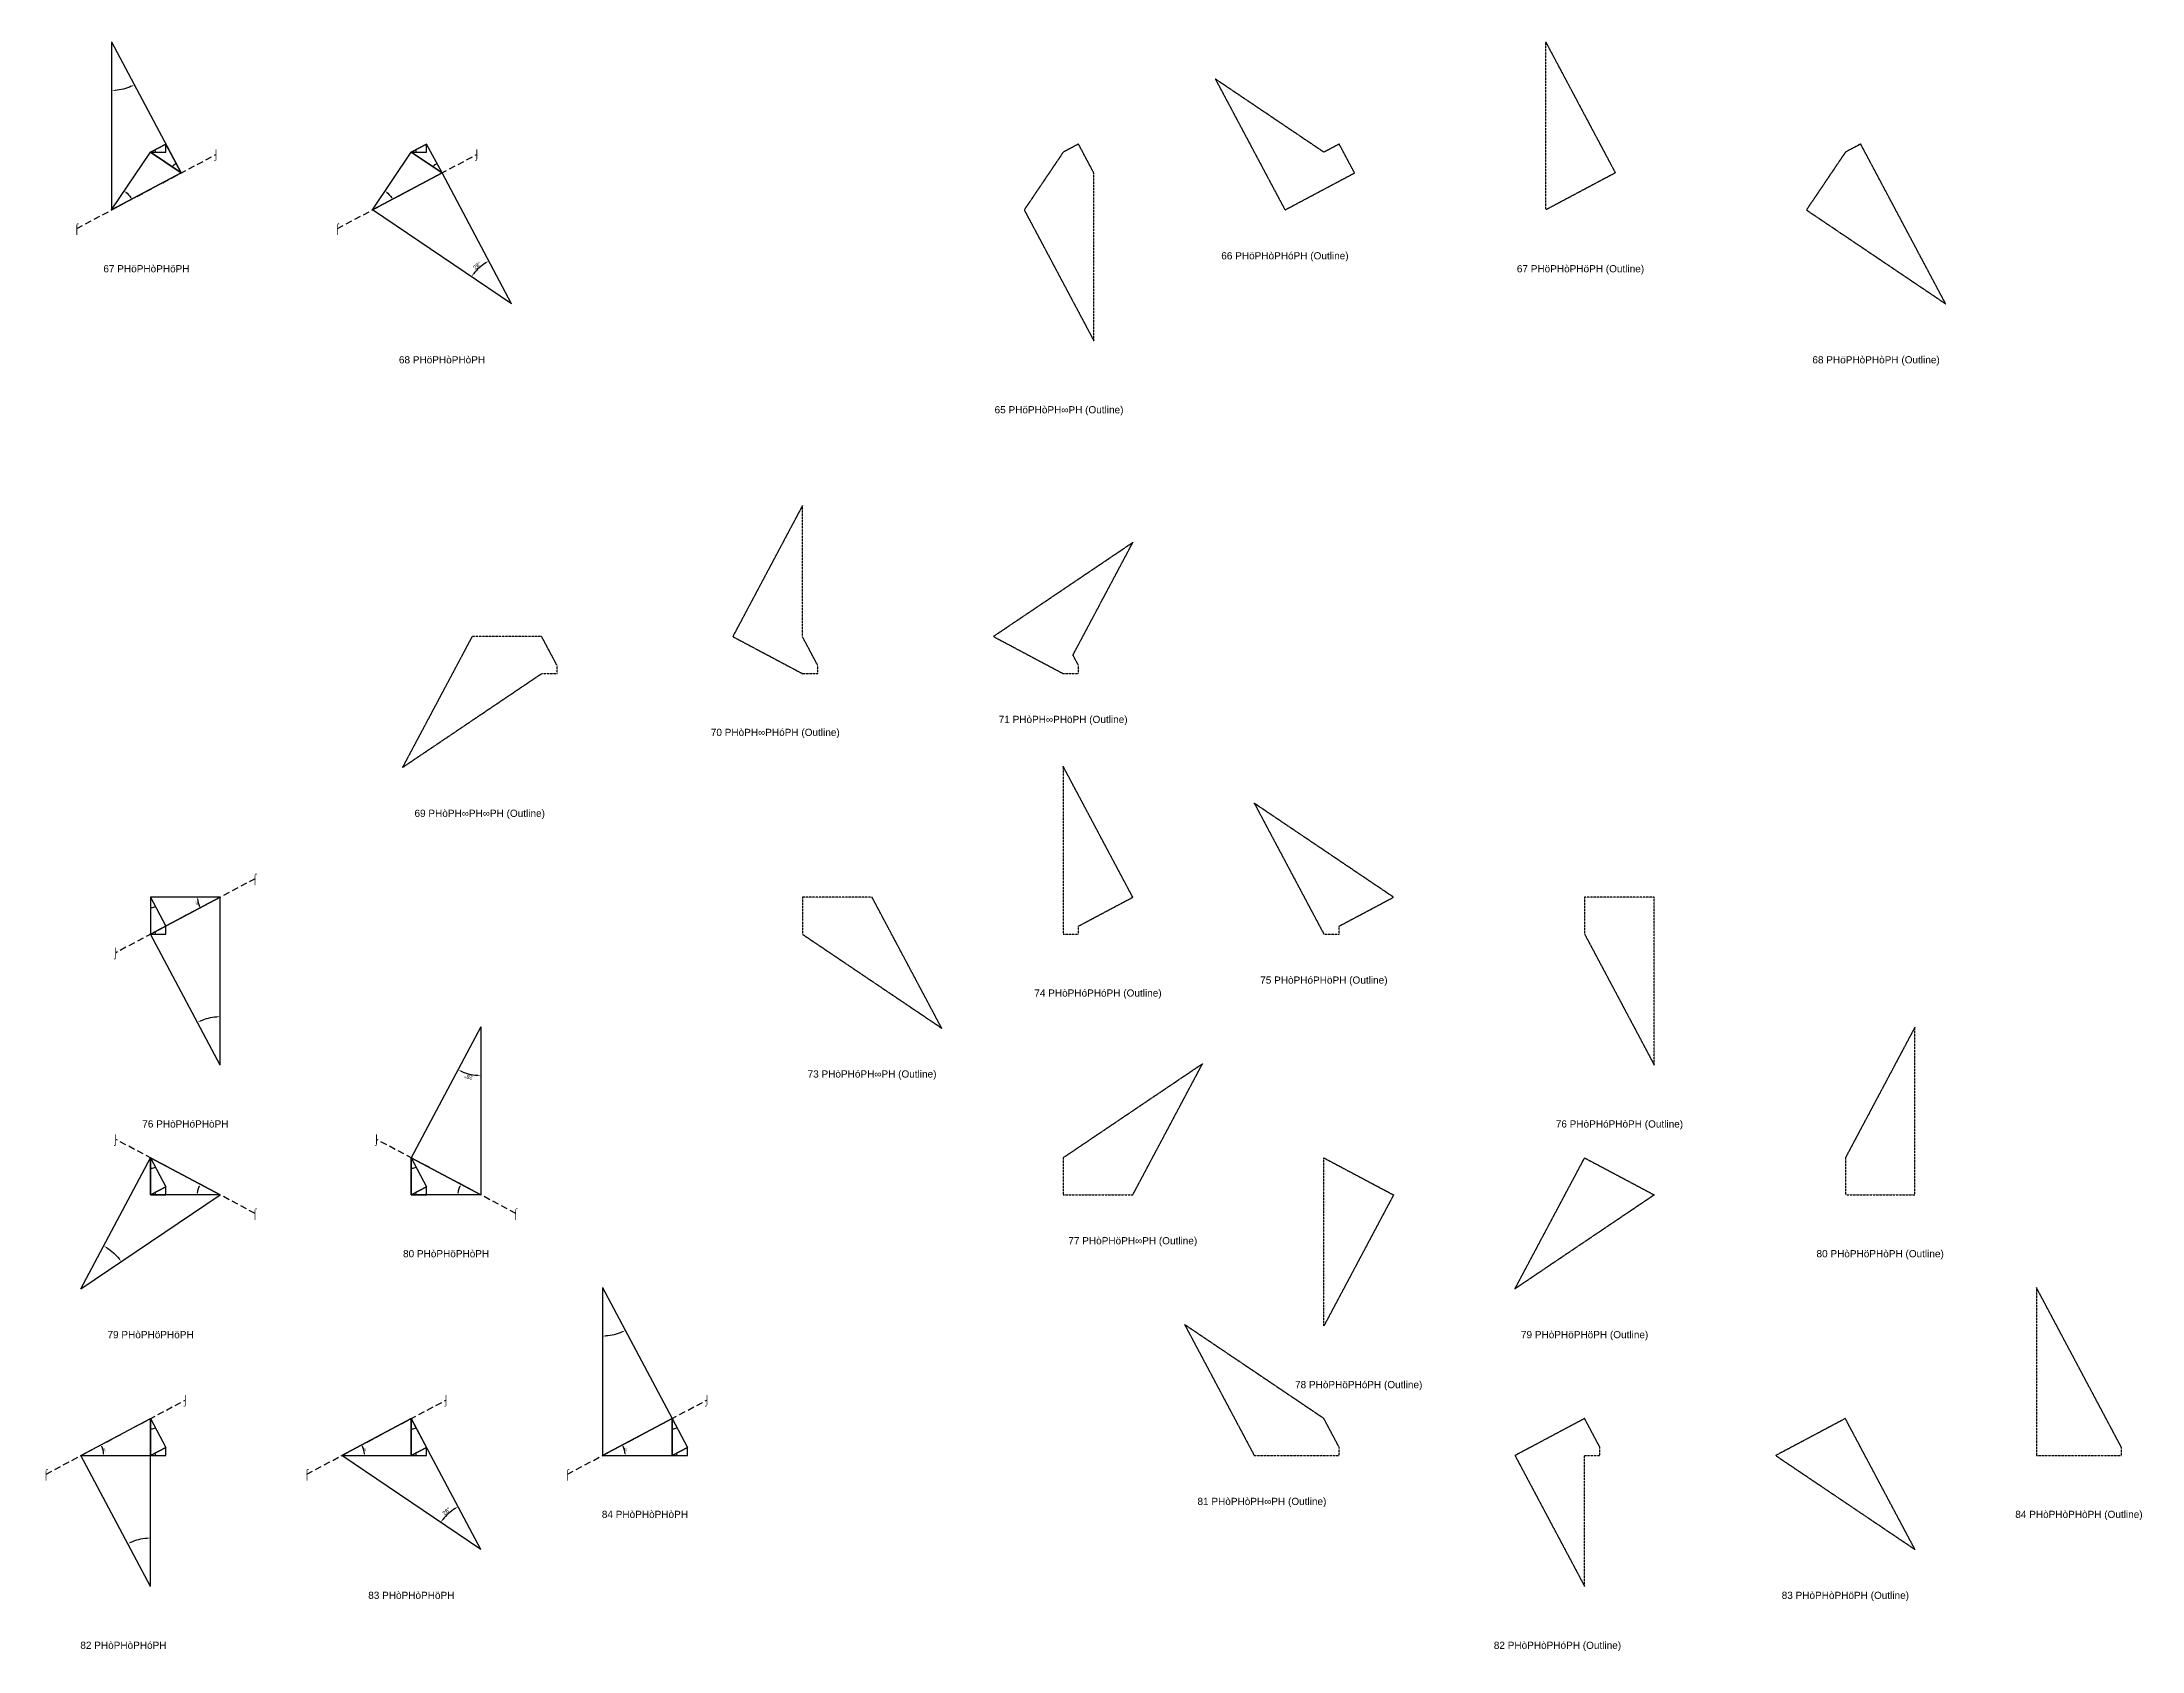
# Model space of a CAD drawing. Header units: millimetres. Extents: x 100562 to 3861006, y -7054888 to 24518.
# Drawn here: x 1808592 to 3861006, y -7054888 to -5481918 of the extents above; entities that cross this region are included whole.
import ezdxf
from ezdxf.enums import TextEntityAlignment as Align

# ---------------------------------------------------------------- set-up
doc = ezdxf.new("R2010")
doc.units = ezdxf.units.MM
doc.header["$PDMODE"] = 35
doc.linetypes.add('DASHED', pattern=[19.05, 12.7, -6.35])
for name, color, linetype in [('BASE', 170, 'Continuous'), ('HYPOTENUSE', 20, 'Continuous'), ('PERPENDICULAR', 90, 'Continuous')]:
    doc.layers.add(name, color=color, linetype=linetype)
doc.styles.add('Arial', font='arial.ttf')
doc.dimstyles.new('ISO-25', dxfattribs={"dimtxt": 250, "dimasz": 100, "dimexe": 1.25, "dimexo": 0.625, "dimgap": 100, "dimtad": 1, "dimdec": 0, "dimtxsty": 'Arial', "dimcen": 2.5, "dimadec": 0, "dimazin": 0, "dimtfac": 1, "dimtdec": 0, "dimtmove": 0, "dimatfit": 3, "dimfxl": 1, "dimarcsym": 0})

msp = doc.modelspace()

# ---------------------------------------------------------------- texts
at = {"linetype": 'DASHED', "ltscale": 100, "style": 'Arial'}
for s, p in [('⌡', (1978734, -5591822)), ('⌡', (2233562, -5591822)), ('⌠', (1842620, -5664195)), ('⌠', (2097448, -5664195)), ('67 PHöPHòPHöPH', (1910677, -5703565)), ('66 PHöPHòPHóPH (Outline)', (3023376, -5690900)), ('67 PHöPHòPHöPH (Outline)', (3312232, -5703565)), ('68 PHöPHòPHòPH', (2199534, -5792584)), ('68 PHöPHòPHòPH (Outline)', (3601089, -5792584)), ('65 PHöPHòPH∞PH (Outline)', (2802576, -5841436)), ('70 PHòPH∞PHóPH (Outline)', (2525248, -6156800)), ('71 PHòPH∞PHöPH (Outline)', (2806604, -6144135)), ('69 PHòPH∞PH∞PH (Outline)', (2236391, -6235945)), ('⌠', (2016791, -6299885)), ('⌡', (1880677, -6372258)), ('75 PHòPHóPHöPH (Outline)', (3061433, -6398963)), ('74 PHòPHóPHóPH (Outline)', (2840633, -6411628)), ('73 PHòPHóPH∞PH (Outline)', (2619833, -6490773)), ('76 PHòPHóPHòPH', (1948734, -6539625)), ('76 PHòPHóPHòPH (Outline)', (3350289, -6539625)), ('⌡', (1880677, -6554713)), ('⌡', (2135505, -6554713)), ('⌠', (2016791, -6627086)), ('⌠', (2271619, -6627086)), ('77 PHòPHöPH∞PH (Outline)', (2874661, -6653791)), ('80 PHòPHöPHòPH', (2203562, -6666457)), ('80 PHòPHöPHòPH (Outline)', (3605118, -6666457)), ('79 PHòPHöPHöPH', (1914706, -6745601)), ('79 PHòPHöPHöPH (Outline)', (3316261, -6745601)), ('78 PHòPHöPHóPH (Outline)', (3095461, -6794453)), ('⌡', (1948734, -6809541)), ('⌡', (2203562, -6809541)), ('⌡', (2458391, -6809541)), ('⌠', (1812620, -6881914)), ('⌠', (2067448, -6881914)), ('⌠', (2322277, -6881914)), ('81 PHòPHòPH∞PH (Outline)', (3000876, -6908620)), ('84 PHòPHòPHòPH', (2397834, -6921285)), ('84 PHòPHòPHòPH (Outline)', (3799389, -6921285)), ('83 PHòPHòPHöPH', (2169534, -7000430)), ('83 PHòPHòPHöPH (Outline)', (3571089, -7000430)), ('82 PHòPHòPHóPH', (1888177, -7049282)), ('82 PHòPHòPHóPH (Outline)', (3289732, -7049282))]:
    msp.add_text(s, height=7000, dxfattribs=at).set_placement(p, align=Align.MIDDLE_CENTER)

# ---------------------------------------------------------------- blocks, each defined once
blk = doc.blocks.new('*D2')
at = {"color": 0, "lineweight": -2, "ltscale": 100, "transparency": 16777216}
blk.add_arc((0, 0), 4906, 4.08845, 23.91155, dxfattribs=at)
at = {"color": 0, "ltscale": 100, "transparency": 16777216}
for points in [[(4432, 1963), (4537, 2014), (4332, 2303)], [(4952, 352), (4835, 348), (4906, 0)]]:
    blk.add_solid(points, dxfattribs=at)
at = {"layer": 'Defpoints', "color": 0, "ltscale": 100, "transparency": 16777216}
for p in [(15000, 7976), (0, 0), (0, 0), (4841, 796), (15000, 0)]:
    blk.add_point(p, dxfattribs=at)
at = {"color": 0, "ltscale": 100, "transparency": 16777216, "insert": (5055, 1260), "char_height": 400, "attachment_point": 5, "rotation": 284, "style": 'Arial'}
blk.add_mtext('28°', dxfattribs=at)
blk = doc.blocks.new('GTN')
at = {"layer": 'BASE'}
blk.add_line((0, 0), (15000, 0), dxfattribs=at)
at = {"layer": 'HYPOTENUSE'}
blk.add_line((0, 0), (15000, 7975.6), dxfattribs=at)
at = {"layer": 'PERPENDICULAR'}
blk.add_line((15000, 0), (15000, 7975.6), dxfattribs=at)
at = {"color": 4, "ltscale": 100}
dim = blk.add_angular_dim_2l(base=(4841, 795.6), line1=((0, 0), (15000, 0)), line2=((0, 0), (15000, 7975.6)), dimstyle='ISO-25', override={"dimtxt": 400, "dimasz": 350, "dimgap": 100}, dxfattribs=at)
dim.commit()
dim.dimension.update_dxf_attribs({"geometry": '*D2', "text_midpoint": (5055.4, 1260.5)})

# ---------------------------------------------------------------- linework, layer by layer
at = {"linetype": 'DASHED', "ltscale": 500}
for p, q in [((1842620, -5664195), (1978734, -5591822)), ((2097448, -5664195), (2233562, -5591822)), ((2016791, -6299885), (1880677, -6372258)), ((2016791, -6627086), (1880677, -6554713)), ((2271619, -6627086), (2135505, -6554713)), ((1812620, -6881914), (1948734, -6809541)), ((2067448, -6881914), (2203562, -6809541)), ((2322277, -6881914), (2458391, -6809541))]:
    msp.add_line(p, q, dxfattribs=at)
at = {"linetype": 'DASHED'}
for points in [[(3278204, -5646101), (3278204, -5481918), (3346261, -5609915)], [(3023376, -5646101), (3091433, -5609915), (3076433, -5581704), (3061433, -5589680), (2955319, -5518105)], [(2821604, -5581704), (2806604, -5589680), (2768547, -5646101), (2836604, -5774098), (2836604, -5609915)], [(3586089, -5581704), (3571089, -5589680), (3533032, -5646101), (3669146, -5737911)], [(2483719, -6063150), (2551776, -6099336), (2566776, -6099336), (2566776, -6091360), (2551776, -6063150), (2551776, -5935153)], [(2738547, -6063150), (2806604, -6099336), (2821604, -6099336), (2821604, -6091360), (2816225, -6081243), (2874661, -5971340)], [(2160834, -6191146), (2296948, -6099336), (2311948, -6099336), (2311948, -6091360), (2296948, -6063150), (2228891, -6063150)], [(2806604, -6189981), (2806604, -6354164), (2821604, -6354164), (2821604, -6346189), (2874661, -6317978)], [(3061433, -6354164), (3076433, -6354164), (3076433, -6346189), (3129490, -6317978), (2993376, -6226168)], [(2619833, -6317978), (2551776, -6317978), (2551776, -6354164), (2687890, -6445974)], [(3384318, -6482161), (3384318, -6317978), (3316261, -6317978), (3316261, -6354164)], [(3571089, -6572806), (3571089, -6608993), (3639146, -6608993), (3639146, -6444810)], [(2806604, -6572806), (2806604, -6608993), (2874661, -6608993), (2942718, -6480996)], [(3129490, -6608993), (3061433, -6736989), (3061433, -6572806)], [(3248204, -6700803), (3316261, -6572806), (3384318, -6608993)], [(3757861, -6699638), (3757861, -6863821), (3840918, -6863821), (3840918, -6855845)], [(2993376, -6863821), (3076433, -6863821), (3076433, -6855845), (3061433, -6827634), (2925319, -6735824)], [(3316261, -6991817), (3316261, -6863821), (3331261, -6863821), (3331261, -6855845), (3316261, -6827634), (3248204, -6863821)], [(3503032, -6863821), (3639146, -6955631), (3571089, -6827634)]]:
    msp.add_lwpolyline(points, close=True, dxfattribs=at)

# ---------------------------------------------------------------- block references
at = {"linetype": 'DASHED', "ltscale": 100}
for p, xscale, yscale, zscale, rotation in [((1876649, -5481918), -9.664338369144959, 9.664338369144957, 9.664338369144957, 118.0000000000002), ((1944706, -5609915), 2.130054468189511, 2.130054468189511, 2.130054468189511, 118), ((2199534, -5609915), 2.130054468189511, 2.130054468189511, 2.130054468189511, 118), ((1876649, -5646101), -4.537132037454112, 4.537132037454112, 4.537132037454112, 235.9999999999999), ((2131477, -5646101), -4.537132037454112, 4.537132037454112, 4.537132037454112, 235.9999999999999), ((2267591, -5737911), 9.664338369144957, 9.664338369144957, 9.664338369144957, 118.0000000000001), ((1914706, -6317978), -2.130054468189511, 2.130054468189511, 2.130054468189511, 118), ((1982763, -6317978), 4.537132037454117, 4.537132037454117, 4.537132037454117, 180), ((1982763, -6482161), -9.664338369144959, 9.664338369144957, 9.664338369144957, 298.0000000000002), ((2237591, -6444810), 9.664338369144957, 9.664338369144957, 9.664338369144957, 241.9999999999999), ((1846649, -6700803), -9.664338369144934, 9.664338369144932, 9.664338369144932, 241.9999999999998), ((1914706, -6572806), -2.130054468189511, 2.130054468189511, 2.130054468189511, 118), ((2169534, -6572806), -2.130054468189511, 2.130054468189511, 2.130054468189511, 118), ((2356305, -6699638), -9.664338369144959, 9.664338369144957, 9.664338369144957, 118.0000000000002), ((1914706, -6991817), -9.664338369144959, 9.664338369144957, 9.664338369144957, 298.0000000000002), ((1914706, -6827634), -2.130054468189511, 2.130054468189511, 2.130054468189511, 118), ((2237591, -6955631), 9.664338369144957, 9.664338369144957, 9.664338369144957, 118.0000000000001), ((2169534, -6827634), -2.130054468189511, 2.130054468189511, 2.130054468189511, 118), ((2424362, -6827634), -2.130054468189511, 2.130054468189511, 2.130054468189511, 118)]:
    msp.add_blockref('GTN', p, dxfattribs=dict(at, xscale=xscale, yscale=yscale, zscale=zscale, rotation=rotation))
at = {"linetype": 'DASHED'}
for p in [(1914706, -5589680), (2169534, -5589680), (1914706, -6354164), (1914706, -6608993), (2169534, -6608993), (1914706, -6863821), (2169534, -6863821), (2424362, -6863821)]:
    msp.add_blockref('GTN', p, dxfattribs=at)
at = {"linetype": 'DASHED', "ltscale": 100, "yscale": 4.537132037454117, "zscale": 4.537132037454117}
for p, xscale in [((1982763, -6608993), -4.537132037454117), ((2237591, -6608993), -4.537132037454117), ((1846649, -6863821), 4.537132037454117), ((2101477, -6863821), 4.537132037454117), ((2356305, -6863821), 4.537132037454117)]:
    msp.add_blockref('GTN', p, dxfattribs=dict(at, xscale=xscale))

msp.set_redraw_order([(e.dxf.handle, doc.entitydb.next_handle()) for e in msp.query("TEXT MTEXT ATTDEF DIMENSION ARC_DIMENSION")])  # texts and dimensions are drawn at this point

doc.saveas('drawing.dxf')
